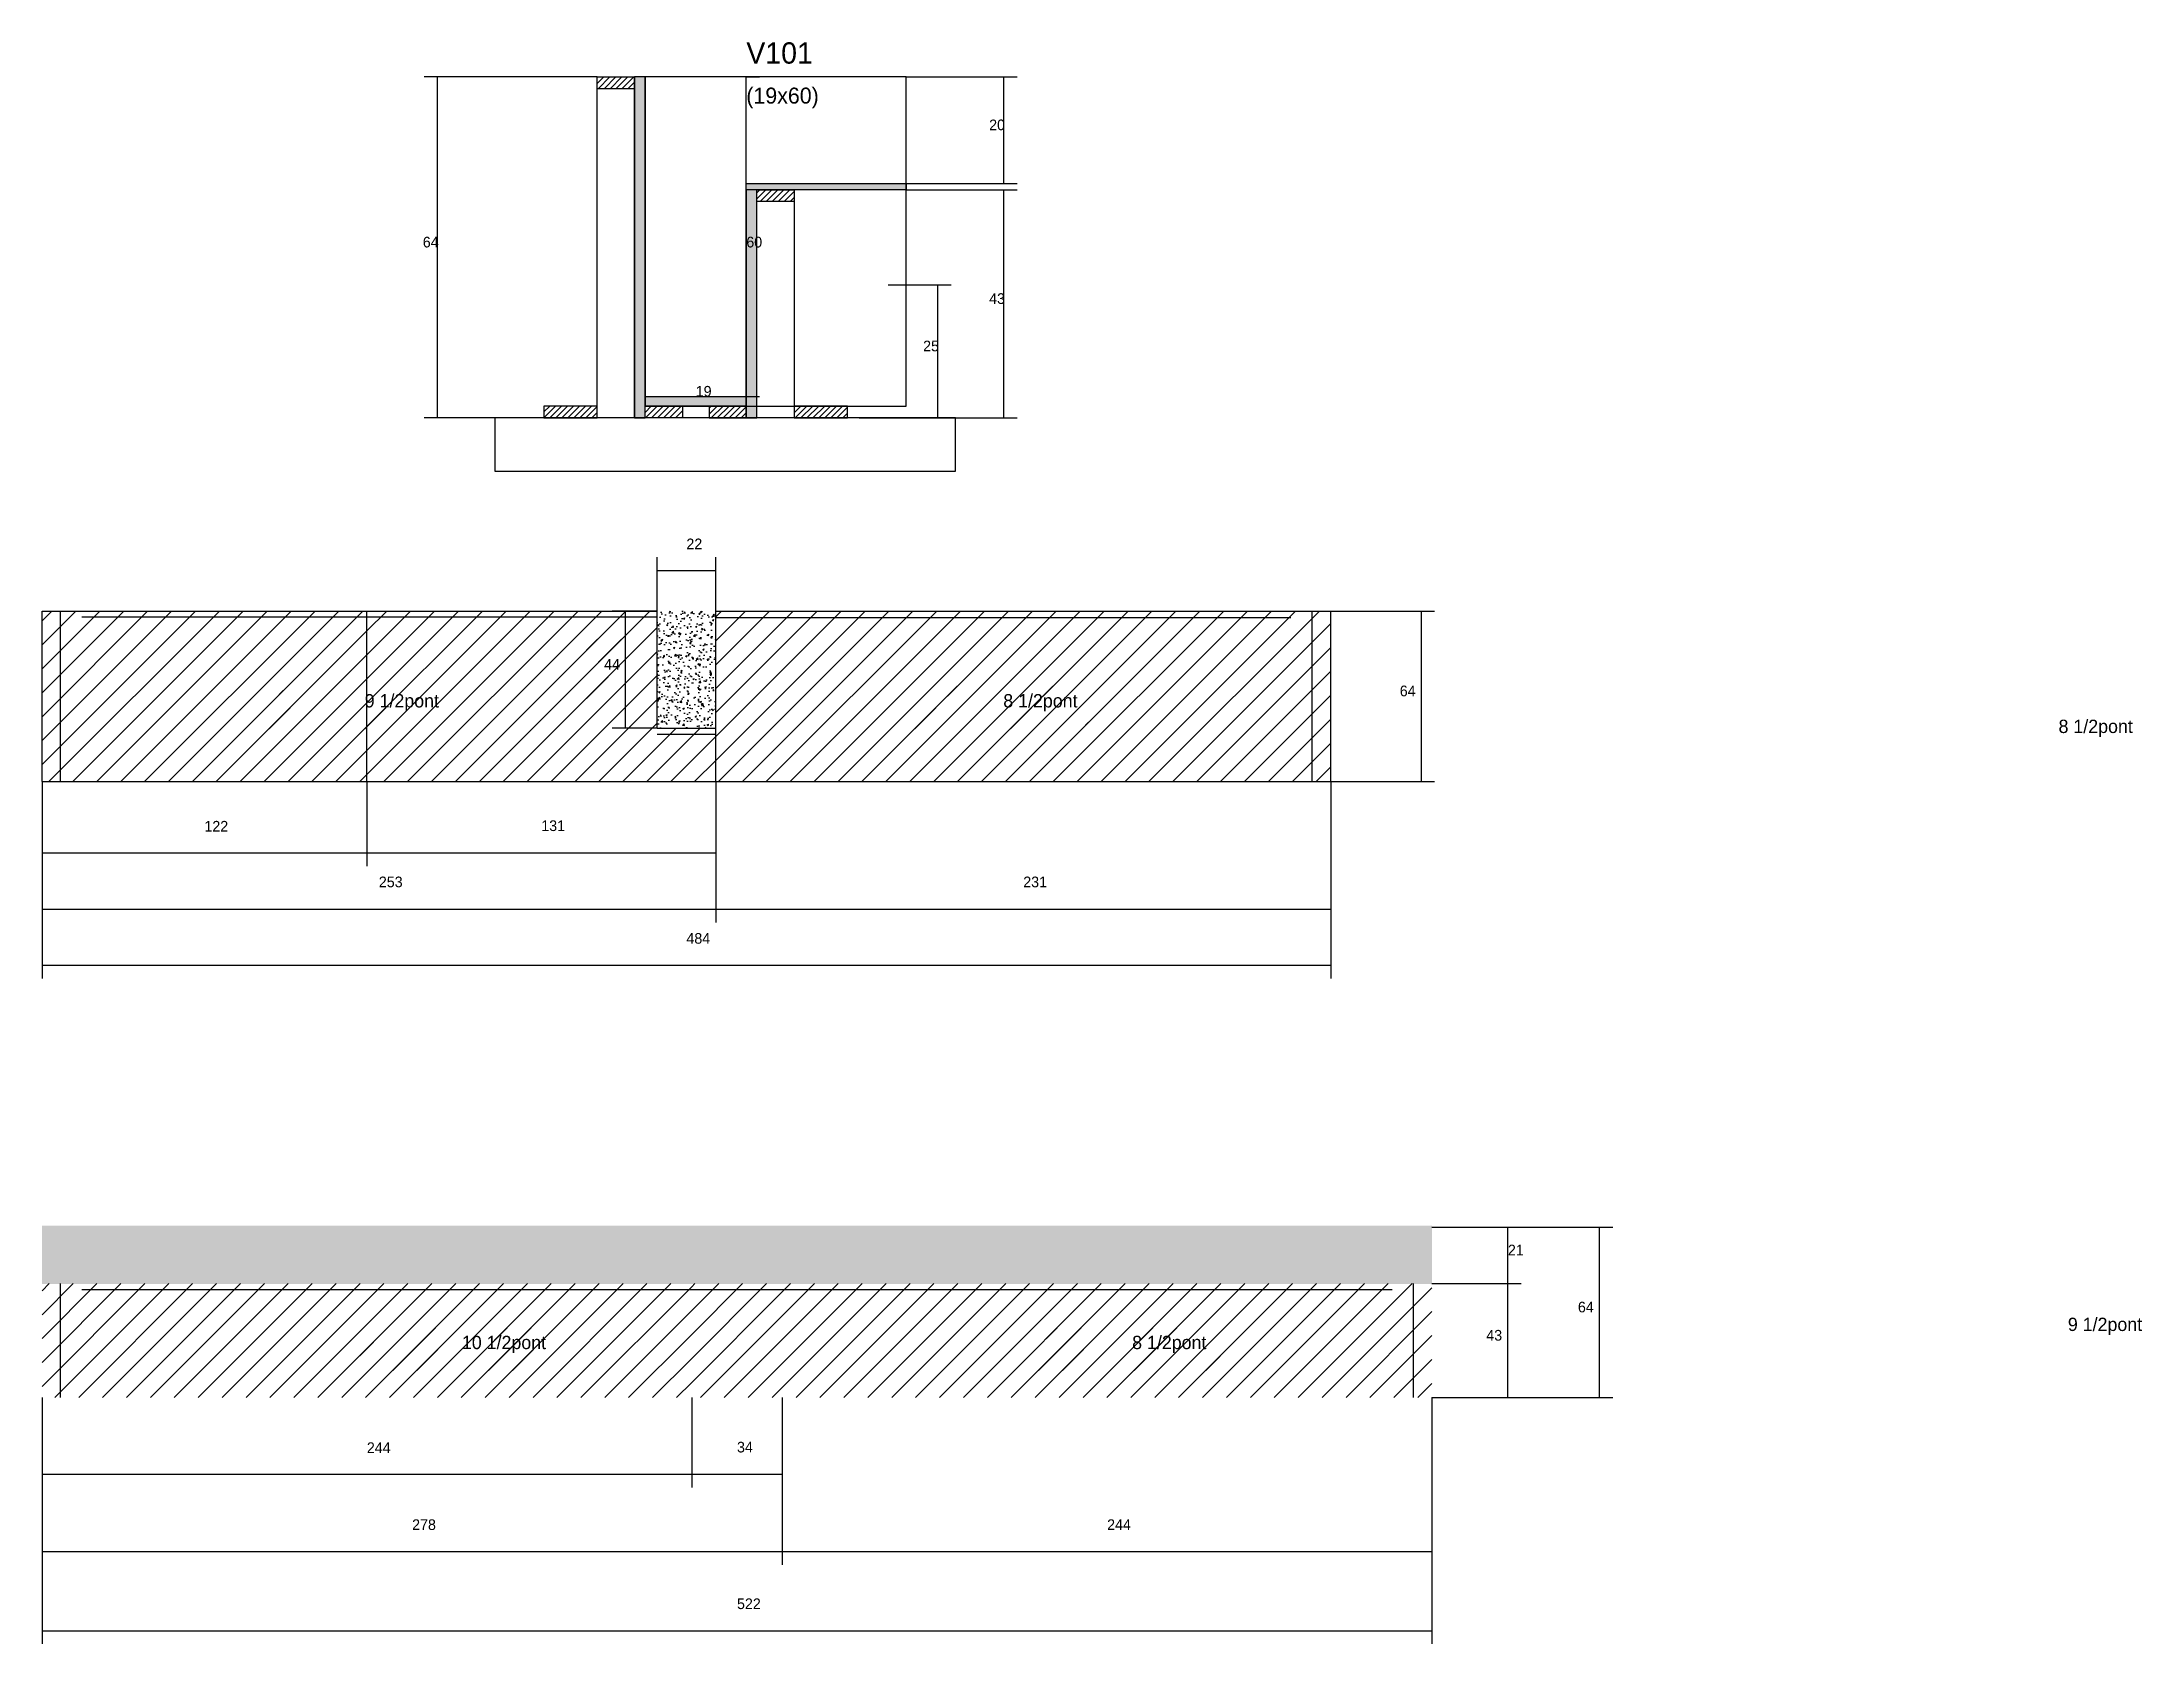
# Model space of a CAD drawing. Header units: metres. Extents: x -2848 to 21926, y -45195 to 1016.
# Drawn here: x 17336 to 18124, y -18188 to -17587 of the extents above; entities that cross this region are included whole.
import ezdxf

# ---------------------------------------------------------------- set-up
doc = ezdxf.new("R2010")
doc.units = ezdxf.units.M
for name, color, linetype in [('CONCRETO', 251, 'Continuous'), ('COTA', 4, 'Continuous'), ('Cota Seção (2x)', 4, 'Continuous'), ('Hachura', 253, 'Continuous'), ('Madeira', 126, 'Continuous'), ('NOMENCLATURA', 7, 'Continuous'), ('Painéis', 200, 'Continuous'), ('SARR_2.2x7', 40, 'Continuous'), ('Texto Seção', 7, 'Continuous')]:
    doc.layers.add(name, color=color, linetype=linetype)

msp = doc.modelspace()

# ---------------------------------------------------------------- texts
at = {"layer": 'COTA'}
for s, p in [('20', (17691.2, -17620)), ('64', (17478.5, -17664)), ('43', (17691.2, -17685.2)), ('25', (17666.4, -17703)), ('22', (17577.5, -17777.3)), ('44', (17546.6, -17822.5)), ('64', (17845.4, -17832.5)), ('122', (17396.5, -17883.3)), ('131', (17523, -17883.1)), ('253', (17462, -17904.2)), ('231', (17704, -17904.2)), ('484', (17577.5, -17925.4)), ('21', (17886, -18042.4)), ('64', (17912.3, -18063.8)), ('43', (17877.9, -18074.4)), ('244', (17457.5, -18116.6)), ('34', (17596.5, -18116.4)), ('278', (17474.5, -18145.5)), ('244', (17735.5, -18145.5)), ('522', (17596.5, -18175.2))]:
    msp.add_text(s, height=4, dxfattribs=at).set_placement(p)
at = {"layer": 'Cota Seção (2x)'}
for s, p in [('60', (17600, -17664)), ('19', (17581, -17720))]:
    msp.add_text(s, height=4, dxfattribs=at).set_placement(p)
at = {"layer": 'NOMENCLATURA'}
for s, p in [('9 1/2pont', (17456.7, -17836.7)), ('8 1/2pont', (17696.5, -17836.7)), ('8 1/2pont', (18092.8, -17846.3)), ('9 1/2pont', (18096.3, -18070.8)), ('10 1/2pont', (17493.2, -18077.6)), ('8 1/2pont', (17744.9, -18077.6))]:
    msp.add_text(s, height=5, dxfattribs=at).set_placement(p)
at = {"layer": 'Texto Seção'}
for s, height, p in [('V101', 8, (17600, -17595)), ('(19x60)', 6, (17600, -17610))]:
    msp.add_text(s, height=height, dxfattribs=at).set_placement(p)

# ---------------------------------------------------------------- hatches: boundary and pattern name
at = {"layer": 'COTA'}
h = msp.add_hatch(dxfattribs=at)
h.set_pattern_fill('AR-CONC', scale=0.03)
h.paths.add_polyline_path([(17566.5, -17844.5), (17588.5, -17844.5), (17588.5, -17800.5), (17566.5, -17800.5)])
h = msp.add_hatch(dxfattribs=at)
h.set_pattern_fill('AR-CONC', scale=0.03)
h.paths.add_polyline_path([(17335.5, -18031.2), (17335.5, -18053.2), (17857.5, -18053.2), (17857.5, -18031.2)])
at = {"layer": 'Hachura'}
h = msp.add_hatch(dxfattribs=at)
h.set_pattern_fill('ANSI31', scale=0.5)
h.paths.add_polyline_path([(17544, -17604.4), (17544, -17600), (17544, -17600), (17558, -17600), (17558, -17600), (17558, -17604.4), (17558, -17604.4), (17544, -17604.4)])
h = msp.add_hatch(color=8, dxfattribs=at)
h.dxf.hatch_style = 1
h.paths.add_polyline_path([(17562, -17600), (17558, -17600), (17558, -17600), (17558, -17728), (17558, -17728), (17562, -17728), (17562, -17728), (17562, -17600)])
h = msp.add_hatch(color=8, dxfattribs=at)
h.dxf.hatch_style = 1
h.paths.add_polyline_path([(17600, -17642.4), (17600, -17640), (17600, -17640), (17660, -17640), (17660, -17640), (17660, -17642.4), (17660, -17642.4), (17600, -17642.4)])
h = msp.add_hatch(color=8, dxfattribs=at)
h.dxf.hatch_style = 1
h.paths.add_polyline_path([(17604, -17642.4), (17600, -17642.4), (17600, -17642.4), (17600, -17728), (17600, -17728), (17604, -17728), (17604, -17728), (17604, -17642.4)])
h = msp.add_hatch(dxfattribs=at)
h.set_pattern_fill('ANSI31', scale=0.5)
h.paths.add_polyline_path([(17604, -17646.8), (17604, -17642.4), (17604, -17642.4), (17618, -17642.4), (17618, -17642.4), (17618, -17646.8), (17618, -17646.8), (17604, -17646.8)])
h = msp.add_hatch(color=8, dxfattribs=at)
h.dxf.hatch_style = 1
h.paths.add_polyline_path([(17562, -17723.6), (17562, -17720), (17562, -17720), (17600, -17720), (17600, -17720), (17600, -17723.6), (17600, -17723.6), (17562, -17723.6)])
h = msp.add_hatch(dxfattribs=at)
h.set_pattern_fill('ANSI31', scale=0.5)
h.paths.add_polyline_path([(17544, -17728), (17544, -17723.6), (17544, -17723.6), (17524, -17723.6), (17524, -17723.6), (17524, -17728), (17524, -17728), (17544, -17728)])
h = msp.add_hatch(dxfattribs=at)
h.set_pattern_fill('ANSI31', scale=0.5)
h.paths.add_polyline_path([(17562, -17728), (17562, -17723.6), (17562, -17723.6), (17576, -17723.6), (17576, -17723.6), (17576, -17728), (17576, -17728), (17562, -17728)])
h = msp.add_hatch(dxfattribs=at)
h.set_pattern_fill('ANSI31', scale=0.5)
h.paths.add_polyline_path([(17600, -17728), (17600, -17723.6), (17600, -17723.6), (17586, -17723.6), (17586, -17723.6), (17586, -17728), (17586, -17728), (17600, -17728)])
h = msp.add_hatch(dxfattribs=at)
h.set_pattern_fill('ANSI31', scale=0.5)
h.paths.add_polyline_path([(17638, -17728), (17638, -17723.6), (17638, -17723.6), (17618, -17723.6), (17618, -17723.6), (17618, -17728), (17618, -17728), (17638, -17728)])
h = msp.add_hatch(dxfattribs=at)
h.set_pattern_fill('ANSI31', scale=2)
h.paths.add_polyline_path([(17457.5, -17800.5), (17335.5, -17800.5), (17335.5, -17864.5), (17457.5, -17864.5)])
h = msp.add_hatch(dxfattribs=at)
h.set_pattern_fill('ANSI31', scale=2)
h.paths.add_polyline_path([(17566.5, -17800.5), (17457.5, -17800.5), (17457.5, -17864.5), (17588.5, -17864.5), (17588.5, -17844.5), (17566.5, -17844.5)])
h = msp.add_hatch(dxfattribs=at)
h.set_pattern_fill('ANSI31', scale=2)
h.paths.add_polyline_path([(17819.5, -17800.5), (17588.5, -17800.5), (17588.5, -17864.5), (17819.5, -17864.5)])
h = msp.add_hatch(dxfattribs=at)
h.set_pattern_fill('ANSI31', scale=2)
h.paths.add_polyline_path([(17556.4, -17833.3), (17556.4, -17811.1), (17556.4, -17811.1), (17535.8, -17811.1), (17535.8, -17811.1), (17535.8, -17833.3), (17535.8, -17833.3), (17556.4, -17833.3)])
h = msp.add_hatch(dxfattribs=at)
h.set_pattern_fill('ANSI31', scale=2)
h.paths.add_polyline_path([(17420.2, -17844.7), (17487.8, -17844.7), (17487.8, -17844.7), (17493.3, -17828.7), (17493.3, -17828.7), (17425.7, -17828.7), (17425.7, -17828.7), (17420.2, -17844.7)])
h = msp.add_hatch(dxfattribs=at)
h.set_pattern_fill('ANSI31', scale=2)
h.paths.add_polyline_path([(17660.1, -17844.7), (17727.7, -17844.7), (17727.7, -17844.7), (17733.2, -17828.7), (17733.2, -17828.7), (17665.6, -17828.7), (17665.6, -17828.7), (17660.1, -17844.7)])
h = msp.add_hatch(dxfattribs=at)
h.set_pattern_fill('ANSI31', scale=2)
h.paths.add_polyline_path([(17579.5, -18053), (17335.5, -18053), (17335.5, -18095.8), (17579.5, -18095.8)])
h = msp.add_hatch(dxfattribs=at)
h.set_pattern_fill('ANSI31', scale=2)
h.paths.add_polyline_path([(17613.5, -18053), (17579.5, -18053), (17579.5, -18095.8), (17613.5, -18095.8)])
h = msp.add_hatch(dxfattribs=at)
h.set_pattern_fill('ANSI31', scale=2)
h.paths.add_polyline_path([(17857.5, -18053), (17613.5, -18053), (17613.5, -18095.8), (17857.5, -18095.8)])
h = msp.add_hatch(dxfattribs=at)
h.set_pattern_fill('ANSI31', scale=2)
h.paths.add_polyline_path([(17452.9, -18085.6), (17527, -18085.6), (17527, -18085.6), (17532.5, -18069.6), (17532.5, -18069.6), (17458.4, -18069.6), (17458.4, -18069.6), (17452.9, -18085.6)])
h = msp.add_hatch(dxfattribs=at)
h.set_pattern_fill('ANSI31', scale=2)
h.paths.add_polyline_path([(17708.5, -18085.6), (17776.1, -18085.6), (17776.1, -18085.6), (17781.6, -18069.6), (17781.6, -18069.6), (17714, -18069.6), (17714, -18069.6), (17708.5, -18085.6)])

# ---------------------------------------------------------------- linework, layer by layer
at = {"layer": 'CONCRETO'}
for points in [[(17600, -17640), (17660, -17640), (17660, -17600), (17600, -17600), (17600, -17600), (17562, -17600), (17562, -17723.6), (17562, -17723.6), (17562, -17720), (17600, -17720)], [(17562, -17723.6), (17660, -17723.6), (17660, -17600), (17562, -17600)]]:
    msp.add_lwpolyline(points, close=True, dxfattribs=at)
at = {"layer": 'COTA'}
for p, q in [((17544, -17600), (17479, -17600)), ((17484, -17728), (17484, -17600)), ((17660, -17600), (17701.7, -17600)), ((17696.7, -17640), (17696.7, -17600)), ((17660, -17640), (17701.7, -17640)), ((17660, -17642.4), (17701.7, -17642.4)), ((17696.7, -17728), (17696.7, -17642.4)), ((17653.3, -17678), (17676.9, -17678)), ((17671.9, -17728), (17671.9, -17678)), ((17544, -17728), (17479, -17728)), ((17642.4, -17728), (17701.7, -17728)), ((17653.3, -17728), (17676.9, -17728)), ((17566.5, -17800.5), (17566.5, -17780.3)), ((17588.5, -17800.5), (17588.5, -17780.3)), ((17566.5, -17785.3), (17588.5, -17785.3)), ((17566.5, -17800.5), (17549.6, -17800.5)), ((17554.6, -17844.5), (17554.6, -17800.5)), ((17819.5, -17800.5), (17858.5, -17800.5)), ((17853.5, -17864.5), (17853.5, -17800.5)), ((17566.5, -17844.5), (17549.6, -17844.5)), ((17335.5, -17864.5), (17335.5, -17896.3)), ((17335.5, -17864.5), (17335.5, -17938.5)), ((17335.5, -17864.5), (17335.5, -17917.4)), ((17457.5, -17864.5), (17457.5, -17896.3)), ((17457.5, -17864.5), (17457.5, -17896.3)), ((17588.5, -17864.5), (17588.5, -17896.3)), ((17588.5, -17864.5), (17588.5, -17917.4)), ((17588.5, -17864.5), (17588.5, -17917.4)), ((17819.5, -17864.5), (17819.5, -17917.4)), ((17819.5, -17864.5), (17858.5, -17864.5)), ((17819.5, -17864.5), (17819.5, -17938.5)), ((17335.5, -17891.3), (17457.5, -17891.3)), ((17457.5, -17891.3), (17588.5, -17891.3)), ((17335.5, -17912.4), (17588.5, -17912.4)), ((17588.5, -17912.4), (17819.5, -17912.4)), ((17335.5, -17933.5), (17819.5, -17933.5)), ((17857.5, -18031.8), (17891, -18031.8)), ((17857.5, -18031.8), (17925.4, -18031.8)), ((17886, -18053), (17886, -18031.8)), ((17920.4, -18095.8), (17920.4, -18031.8)), ((17857.5, -18053), (17891, -18053)), ((17857.5, -18053), (17891, -18053)), ((17886, -18095.8), (17886, -18053)), ((17335.5, -18095.8), (17335.5, -18158.6)), ((17335.5, -18095.8), (17335.5, -18129.6)), ((17335.5, -18095.8), (17335.5, -18188.3)), ((17579.5, -18095.8), (17579.5, -18129.6)), ((17579.5, -18095.8), (17579.5, -18129.6)), ((17613.5, -18095.8), (17613.5, -18158.6)), ((17613.5, -18095.8), (17613.5, -18158.6)), ((17613.5, -18095.8), (17613.5, -18129.6)), ((17857.5, -18095.8), (17857.5, -18158.6)), ((17857.5, -18095.8), (17891, -18095.8)), ((17857.5, -18095.8), (17925.4, -18095.8)), ((17857.5, -18095.8), (17857.5, -18188.3)), ((17335.5, -18124.6), (17579.5, -18124.6)), ((17579.5, -18124.6), (17613.5, -18124.6)), ((17335.5, -18153.6), (17613.5, -18153.6)), ((17613.5, -18153.6), (17857.5, -18153.6)), ((17335.5, -18183.3), (17857.5, -18183.3))]:
    msp.add_line(p, q, dxfattribs=at)
at = {"layer": 'Cota Seção (2x)'}
for p, q in [((17600, -17720), (17600, -17600)), ((17600, -17600), (17605, -17600)), ((17562, -17728), (17562, -17715)), ((17562, -17720), (17600, -17720)), ((17600, -17728), (17600, -17715)), ((17600, -17720), (17605, -17720))]:
    msp.add_line(p, q, dxfattribs=at)
at = {"layer": 'Madeira'}
for points in [[(17544, -17604.4), (17544, -17600), (17558, -17600), (17558, -17604.4)], [(17544, -17600), (17558, -17600), (17558, -17728), (17544, -17728)], [(17604, -17646.8), (17604, -17642.4), (17618, -17642.4), (17618, -17646.8)], [(17604, -17642.4), (17618, -17642.4), (17618, -17728), (17604, -17728)], [(17505.6, -17748), (17678.6, -17748), (17678.6, -17728), (17505.6, -17728)], [(17544, -17728), (17544, -17723.6), (17524, -17723.6), (17524, -17728)], [(17562, -17728), (17562, -17723.6), (17576, -17723.6), (17576, -17728)], [(17600, -17728), (17600, -17723.6), (17586, -17723.6), (17586, -17728)], [(17638, -17728), (17638, -17723.6), (17618, -17723.6), (17618, -17728)]]:
    msp.add_lwpolyline(points, close=True, dxfattribs=at)
at = {"layer": 'Painéis'}
for p, q in [((17558, -17728), (17558, -17600)), ((17600, -17640), (17660, -17640)), ((17600, -17728), (17600, -17642.4)), ((17562, -17720), (17600, -17720)), ((17562, -17723.6), (17562, -17720)), ((17600, -17723.6), (17600, -17720)), ((17335.5, -17800.5), (17566.5, -17800.5)), ((17335.5, -17864.5), (17335.5, -17800.5)), ((17457.5, -17864.5), (17457.5, -17800.5)), ((17566.5, -17844.5), (17566.5, -17800.5)), ((17588.5, -17800.5), (17819.5, -17800.5)), ((17588.5, -17864.5), (17588.5, -17800.5)), ((17819.5, -17864.5), (17819.5, -17800.5)), ((17566.5, -17844.5), (17588.5, -17844.5)), ((17335.5, -17864.5), (17588.5, -17864.5)), ((17588.5, -17864.5), (17819.5, -17864.5))]:
    msp.add_line(p, q, dxfattribs=at)
for points in [[(17562, -17600), (17558, -17600), (17558, -17728), (17562, -17728)], [(17600, -17642.4), (17600, -17640), (17660, -17640), (17660, -17642.4)], [(17604, -17642.4), (17600, -17642.4), (17600, -17728), (17604, -17728)], [(17562, -17723.6), (17562, -17720), (17600, -17720), (17600, -17723.6)]]:
    msp.add_lwpolyline(points, close=True, dxfattribs=at)
at = {"layer": 'SARR_2.2x7'}
for p, q in [((17342.5, -17864.5), (17342.5, -17800.5)), ((17350.5, -17802.7), (17566.5, -17802.7)), ((17588.5, -17802.9), (17804.5, -17802.9)), ((17812.5, -17864.5), (17812.5, -17800.5)), ((17566.5, -17846.7), (17588.5, -17846.7)), ((17342.5, -18095.8), (17342.5, -18053)), ((17350.5, -18055.2), (17613.5, -18055.2)), ((17613.5, -18055.2), (17842.5, -18055.2)), ((17850.5, -18095.8), (17850.5, -18053))]:
    msp.add_line(p, q, dxfattribs=at)

msp.set_redraw_order([(e.dxf.handle, doc.entitydb.next_handle()) for e in msp.query("TEXT MTEXT ATTDEF DIMENSION ARC_DIMENSION")])  # texts and dimensions are drawn at this point

doc.saveas('drawing.dxf')
